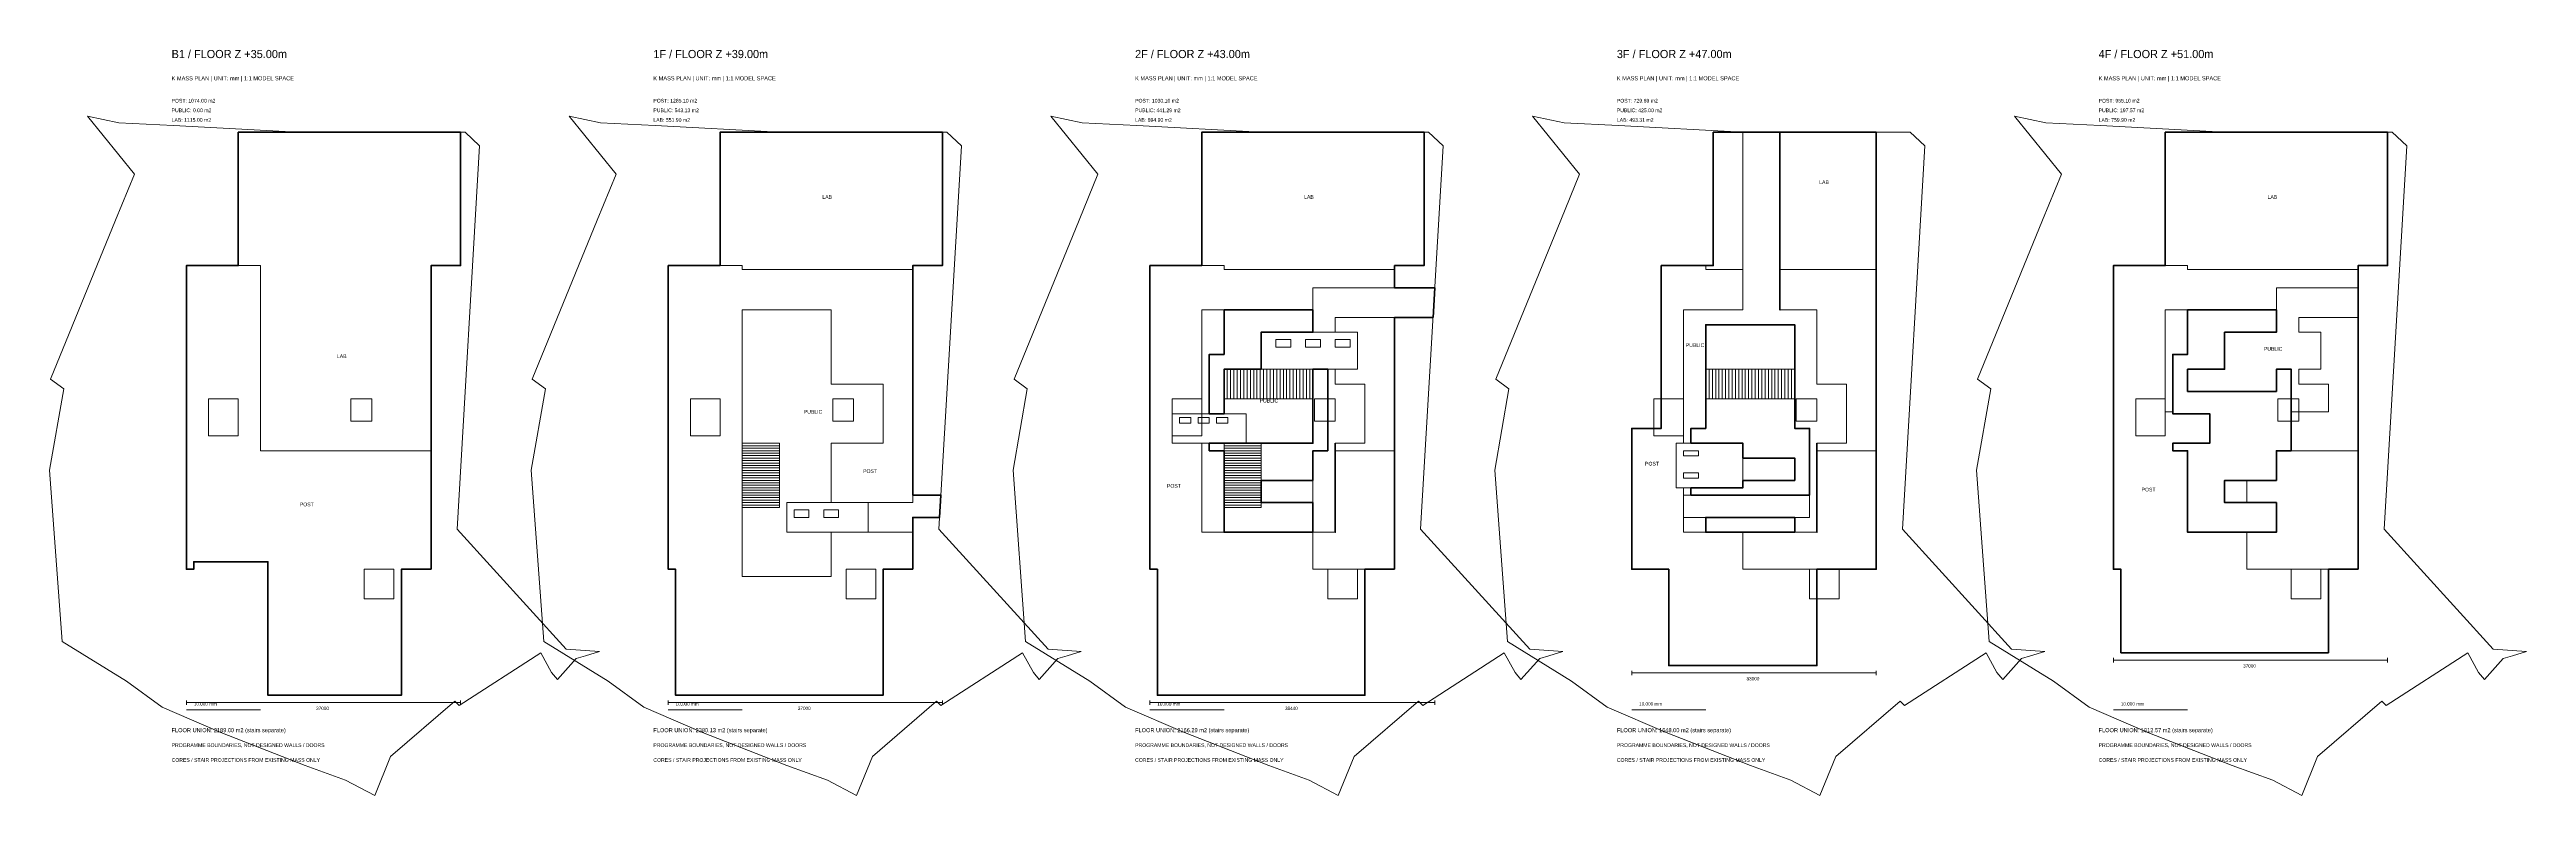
# Model space of a CAD drawing. Header units: millimetres. Extents: x -33468 to 300727, y -89542 to 11159.
import ezdxf

# ---------------------------------------------------------------- set-up
doc = ezdxf.new("R2010")
doc.units = ezdxf.units.MM
for name, color, linetype, lineweight in [('1F_ACTIVITY', 3, 'Continuous', 18), ('1F_CORE', 6, 'Continuous', 18), ('1F_FURNITURE', 3, 'Continuous', 18), ('1F_LAB', 30, 'Continuous', 18), ('1F_POST', 5, 'Continuous', 18), ('1F_PUBLIC', 2, 'Continuous', 18), ('1F_SITE', 8, 'Continuous', 18), ('1F_SLAB', 7, 'Continuous', 35), ('1F_STAIR', 8, 'Continuous', 18), ('1F_TEXT', 7, 'Continuous', 18), ('2F_ACTIVITY', 3, 'Continuous', 18), ('2F_CORE', 6, 'Continuous', 18), ('2F_FURNITURE', 3, 'Continuous', 18), ('2F_LAB', 30, 'Continuous', 18), ('2F_POST', 5, 'Continuous', 18), ('2F_PUBLIC', 2, 'Continuous', 18), ('2F_SITE', 8, 'Continuous', 18), ('2F_SLAB', 7, 'Continuous', 35), ('2F_STAIR', 8, 'Continuous', 18), ('2F_TEXT', 7, 'Continuous', 18), ('3F_ACTIVITY', 3, 'Continuous', 18), ('3F_CORE', 6, 'Continuous', 18), ('3F_FURNITURE', 3, 'Continuous', 18), ('3F_LAB', 30, 'Continuous', 18), ('3F_POST', 5, 'Continuous', 18), ('3F_PUBLIC', 2, 'Continuous', 18), ('3F_SITE', 8, 'Continuous', 18), ('3F_SLAB', 7, 'Continuous', 35), ('3F_STAIR', 8, 'Continuous', 18), ('3F_TEXT', 7, 'Continuous', 18), ('4F_CORE', 6, 'Continuous', 18), ('4F_LAB', 30, 'Continuous', 18), ('4F_POST', 5, 'Continuous', 18), ('4F_PUBLIC', 2, 'Continuous', 18), ('4F_SITE', 8, 'Continuous', 18), ('4F_SLAB', 7, 'Continuous', 35), ('4F_TEXT', 7, 'Continuous', 18), ('B1_CORE', 6, 'Continuous', 18), ('B1_LAB', 30, 'Continuous', 18), ('B1_POST', 5, 'Continuous', 18), ('B1_SITE', 8, 'Continuous', 18), ('B1_SLAB', 7, 'Continuous', 35), ('B1_TEXT', 7, 'Continuous', 18)]:
    doc.layers.add(name, color=color, linetype=linetype, lineweight=lineweight)

msp = doc.modelspace()

# ---------------------------------------------------------------- linework, layer by layer
at = {"layer": '1F_ACTIVITY'}
msp.add_lwpolyline([(66000, -54000), (77000, -54000), (77000, -50000), (66000, -50000)], close=True, dxfattribs=at)
at = {"layer": '1F_CORE'}
for points in [[(57000, -36000), (57000, -41000), (53000, -41000), (53000, -36000)], [(75000, -36000), (75000, -39000), (72200, -39000), (72200, -36000)], [(74000, -59000), (78000, -59000), (78000, -63000), (74000, -63000)]]:
    msp.add_lwpolyline(points, close=True, dxfattribs=at)
at = {"layer": '1F_FURNITURE'}
for points in [[(67000, -51000), (69000, -51000), (69000, -52000), (67000, -52000)], [(71000, -51000), (73000, -51000), (73000, -52000), (71000, -52000)]]:
    msp.add_lwpolyline(points, close=True, dxfattribs=at)
at = {"layer": '1F_LAB'}
msp.add_lwpolyline([(57000, 0), (57000, -18000), (60000, -18000), (60000, -18517), (83000, -18517), (83000, -18000), (87000, -18000), (87000, 0)], close=True, dxfattribs=at)
at = {"layer": '1F_POST'}
msp.add_lwpolyline([(50000, -18000), (50000, -59000), (51000, -59000), (51000, -76000), (79000, -76000), (79000, -59000), (83000, -59000), (83000, -54000), (72000, -54000), (72000, -60000), (60000, -60000), (60000, -54000), (60000, -50000), (60000, -24000), (72000, -24000), (72000, -34000), (79000, -34000), (79000, -42000), (72000, -42000), (72000, -50000), (83000, -50000), (83000, -18517), (60000, -18517), (60000, -18000), (57000, -18000)], close=True, dxfattribs=at)
at = {"layer": '1F_PUBLIC'}
msp.add_lwpolyline([(60000, -51000), (60000, -51000), (60000, -50000), (60000, -24000), (72000, -24000), (72000, -34000), (79000, -34000), (79000, -42000), (72000, -42000), (72000, -50000), (83000, -50000), (83000, -49000), (86799, -49000), (86623, -52000), (83000, -52000), (83000, -54000), (72000, -54000), (72000, -60000), (60000, -60000), (60000, -54000)], close=True, dxfattribs=at)
at = {"layer": '1F_SITE'}
msp.add_lwpolyline([(86529, -53608), (89565, -1825), (87596, 0), (65000, 0), (48241, 886), (40876, 1276), (36632, 2147), (42982, -5666), (40439, -11883), (31670, -33325), (33438, -34660), (31532, -45639), (33227, -68745), (41894, -74114), (46713, -77610), (54651, -81058), (66030, -85516), (71485, -87470), (75405, -89542), (77555, -84266), (86226, -76812), (86810, -77414), (97808, -70280), (99273, -72958), (100062, -73883), (102589, -71070), (103827, -70687), (105727, -70099), (101252, -69779)], close=True, dxfattribs=at)
at = {"layer": '1F_SLAB'}
msp.add_lwpolyline([(83000, -59000), (79000, -59000), (79000, -76000), (51000, -76000), (51000, -59000), (50000, -59000), (50000, -18000), (57000, -18000), (57000, 0), (87000, 0), (87000, -18000), (83000, -18000), (83000, -18517), (83000, -49000), (86799, -49000), (86623, -52000), (83000, -52000), (83000, -54000)], close=True, dxfattribs=at)
at = {"layer": '1F_STAIR'}
for points in [[(60000, -42333), (65000, -42333), (65000, -42000), (60000, -42000)], [(60000, -42667), (65000, -42667), (65000, -42333), (60000, -42333)], [(60000, -43000), (65000, -43000), (65000, -42667), (60000, -42667)], [(60000, -43333), (65000, -43333), (65000, -43000), (60000, -43000)], [(60000, -43667), (65000, -43667), (65000, -43333), (60000, -43333)], [(60000, -44000), (65000, -44000), (65000, -43667), (60000, -43667)], [(60000, -44333), (65000, -44333), (65000, -44000), (60000, -44000)], [(60000, -44667), (65000, -44667), (65000, -44333), (60000, -44333)], [(60000, -45000), (65000, -45000), (65000, -44667), (60000, -44667)], [(60000, -45333), (65000, -45333), (65000, -45000), (60000, -45000)], [(60000, -45667), (65000, -45667), (65000, -45333), (60000, -45333)], [(60000, -46000), (65000, -46000), (65000, -45667), (60000, -45667)], [(60000, -46333), (65000, -46333), (65000, -46000), (60000, -46000)], [(60000, -46667), (65000, -46667), (65000, -46333), (60000, -46333)], [(60000, -47000), (65000, -47000), (65000, -46667), (60000, -46667)], [(60000, -47333), (65000, -47333), (65000, -47000), (60000, -47000)], [(60000, -47667), (65000, -47667), (65000, -47333), (60000, -47333)], [(60000, -48000), (65000, -48000), (65000, -47667), (60000, -47667)], [(60000, -48333), (65000, -48333), (65000, -48000), (60000, -48000)], [(60000, -48667), (65000, -48667), (65000, -48333), (60000, -48333)], [(60000, -49000), (65000, -49000), (65000, -48667), (60000, -48667)], [(60000, -49333), (65000, -49333), (65000, -49000), (60000, -49000)], [(60000, -49667), (65000, -49667), (65000, -49333), (60000, -49333)], [(60000, -50000), (65000, -50000), (65000, -49667), (60000, -49667)], [(60000, -50333), (65000, -50333), (65000, -50000), (60000, -50000)], [(60000, -50667), (65000, -50667), (65000, -50333), (60000, -50333)]]:
    msp.add_lwpolyline(points, close=True, dxfattribs=at)
at = {"layer": '1F_TEXT'}
for points in [[(50000, -76700), (50000, -77300)], [(87000, -76700), (87000, -77300)], [(50000, -77000), (87000, -77000)], [(50000, -78000), (60000, -78000)]]:
    msp.add_lwpolyline(points, dxfattribs=at)
at = {"layer": '2F_ACTIVITY'}
for points in [[(143000, -27000), (143000, -32000), (130000, -32000), (130000, -27000)], [(128000, -38000), (128000, -42000), (118000, -42000), (118000, -38000)], [(130000, -47000), (137000, -47000), (137000, -50000), (130000, -50000)]]:
    msp.add_lwpolyline(points, close=True, dxfattribs=at)
at = {"layer": '2F_CORE'}
for points in [[(122000, -36000), (122000, -41000), (118000, -41000), (118000, -36000)], [(140000, -36000), (140000, -39000), (137200, -39000), (137200, -36000)], [(139000, -59000), (143000, -59000), (143000, -63000), (139000, -63000)]]:
    msp.add_lwpolyline(points, close=True, dxfattribs=at)
at = {"layer": '2F_FURNITURE'}
for points in [[(134000, -28000), (134000, -29000), (132000, -29000), (132000, -28000)], [(138000, -29000), (136000, -29000), (136000, -28000), (138000, -28000)], [(142000, -29000), (140000, -29000), (140000, -28000), (142000, -28000)], [(120500, -39300), (119000, -39300), (119000, -38500), (120500, -38500)], [(123000, -38500), (123000, -39300), (121500, -39300), (121500, -38500)], [(125500, -39300), (124000, -39300), (124000, -38500), (125500, -38500)]]:
    msp.add_lwpolyline(points, close=True, dxfattribs=at)
at = {"layer": '2F_LAB'}
for points in [[(148000, -18517), (125000, -18517), (125000, -18000), (122000, -18000), (122000, 0), (152000, 0), (152000, -18000), (148000, -18000)], [(144000, -59000), (137000, -59000), (137000, -54000), (140000, -54000), (140000, -43000), (148000, -43000), (148000, -59000)]]:
    msp.add_lwpolyline(points, close=True, dxfattribs=at)
at = {"layer": '2F_POST'}
for points in [[(115000, -59000), (115000, -18000), (122000, -18000), (125000, -18000), (125000, -18517), (148000, -18517), (148000, -21000), (137000, -21000), (137000, -24000), (125000, -24000), (122000, -24000), (122000, -38000), (118000, -38000), (118000, -42000), (122000, -42000), (122000, -54000), (125000, -54000), (137000, -54000), (137000, -59000), (144000, -59000), (144000, -76000), (116000, -76000), (116000, -59000)], [(148000, -43000), (140000, -43000), (140000, -42000), (144000, -42000), (144000, -34000), (140000, -34000), (140000, -32000), (143000, -32000), (143000, -27000), (140000, -27000), (140000, -25000), (148000, -25000)]]:
    msp.add_lwpolyline(points, close=True, dxfattribs=at)
at = {"layer": '2F_PUBLIC'}
msp.add_lwpolyline([(123000, -43000), (125000, -43000), (125000, -54000), (122000, -54000), (122000, -42000), (118000, -42000), (118000, -38000), (122000, -38000), (122000, -24000), (125000, -24000), (125000, -30000), (123000, -30000), (123000, -38000), (125000, -38000), (125000, -35000), (125000, -32000), (130000, -32000), (130000, -27000), (137000, -27000), (137000, -25000), (137000, -24000), (137000, -21000), (148000, -21000), (153440, -21000), (153206, -25000), (148000, -25000), (140000, -25000), (140000, -27000), (143000, -27000), (143000, -32000), (140000, -32000), (140000, -34000), (144000, -34000), (144000, -42000), (140000, -42000), (140000, -54000), (137000, -54000), (137000, -50000), (130000, -50000), (130000, -47000), (137000, -47000), (137000, -43000), (139000, -43000), (139000, -32000), (137000, -32000), (137000, -35000), (137000, -42000), (128000, -42000), (125000, -42000), (123000, -42000)], close=True, dxfattribs=at)
at = {"layer": '2F_SITE'}
msp.add_lwpolyline([(151529, -53608), (154565, -1825), (152596, 0), (130000, 0), (113241, 886), (105876, 1276), (101632, 2147), (107982, -5666), (105439, -11883), (96670, -33325), (98438, -34660), (96532, -45639), (98227, -68745), (106894, -74114), (111713, -77610), (119651, -81058), (131030, -85516), (136485, -87470), (140405, -89542), (142555, -84266), (151226, -76812), (151810, -77414), (162808, -70280), (164273, -72958), (165062, -73883), (167589, -71070), (168827, -70687), (170727, -70099), (166252, -69779)], close=True, dxfattribs=at)
at = {"layer": '2F_SLAB'}
for points in [[(148000, -59000), (144000, -59000), (144000, -76000), (116000, -76000), (116000, -59000), (115000, -59000), (115000, -18000), (122000, -18000), (122000, 0), (152000, 0), (152000, -18000), (148000, -18000), (148000, -18517), (148000, -21000), (153440, -21000), (153206, -25000), (148000, -25000), (148000, -43000)], [(125000, -24000), (125000, -30000), (123000, -30000), (123000, -38000), (125000, -38000), (125000, -35000), (125000, -32000), (130000, -32000), (130000, -27000), (137000, -27000), (137000, -25000), (137000, -24000)], [(137000, -54000), (137000, -50000), (130000, -50000), (130000, -47000), (137000, -47000), (137000, -43000), (139000, -43000), (139000, -32000), (137000, -32000), (137000, -35000), (137000, -42000), (128000, -42000), (125000, -42000), (123000, -42000), (123000, -43000), (125000, -43000), (125000, -54000)], [(140000, -43000), (140000, -42000), (140000, -54000)]]:
    msp.add_lwpolyline(points, close=True, dxfattribs=at)
at = {"layer": '2F_STAIR'}
for points in [[(125000, -36000), (125444, -36000), (125444, -32000), (125000, -32000)], [(125444, -36000), (125889, -36000), (125889, -32000), (125444, -32000)], [(125889, -36000), (126333, -36000), (126333, -32000), (125889, -32000)], [(126333, -36000), (126778, -36000), (126778, -32000), (126333, -32000)], [(126778, -36000), (127222, -36000), (127222, -32000), (126778, -32000)], [(127222, -36000), (127667, -36000), (127667, -32000), (127222, -32000)], [(127667, -36000), (128111, -36000), (128111, -32000), (127667, -32000)], [(128111, -36000), (128556, -36000), (128556, -32000), (128111, -32000)], [(128556, -36000), (129000, -36000), (129000, -32000), (128556, -32000)], [(129000, -36000), (129444, -36000), (129444, -32000), (129000, -32000)], [(129444, -36000), (129889, -36000), (129889, -32000), (129444, -32000)], [(129889, -36000), (130333, -36000), (130333, -32000), (129889, -32000)], [(130333, -36000), (130778, -36000), (130778, -32000), (130333, -32000)], [(130778, -36000), (131222, -36000), (131222, -32000), (130778, -32000)], [(131222, -36000), (131667, -36000), (131667, -32000), (131222, -32000)], [(131667, -36000), (132111, -36000), (132111, -32000), (131667, -32000)], [(132111, -36000), (132556, -36000), (132556, -32000), (132111, -32000)], [(132556, -36000), (133000, -36000), (133000, -32000), (132556, -32000)], [(133000, -36000), (133444, -36000), (133444, -32000), (133000, -32000)], [(133444, -36000), (133889, -36000), (133889, -32000), (133444, -32000)], [(133889, -36000), (134333, -36000), (134333, -32000), (133889, -32000)], [(134333, -36000), (134778, -36000), (134778, -32000), (134333, -32000)], [(134778, -36000), (135222, -36000), (135222, -32000), (134778, -32000)], [(135222, -36000), (135667, -36000), (135667, -32000), (135222, -32000)], [(135667, -36000), (136111, -36000), (136111, -32000), (135667, -32000)], [(136111, -36000), (136556, -36000), (136556, -32000), (136111, -32000)], [(136556, -36000), (137000, -36000), (137000, -32000), (136556, -32000)], [(125000, -42333), (130000, -42333), (130000, -42000), (125000, -42000)], [(125000, -42667), (130000, -42667), (130000, -42333), (125000, -42333)], [(125000, -43000), (130000, -43000), (130000, -42667), (125000, -42667)], [(125000, -43333), (130000, -43333), (130000, -43000), (125000, -43000)], [(125000, -43667), (130000, -43667), (130000, -43333), (125000, -43333)], [(125000, -44000), (130000, -44000), (130000, -43667), (125000, -43667)], [(125000, -44333), (130000, -44333), (130000, -44000), (125000, -44000)], [(125000, -44667), (130000, -44667), (130000, -44333), (125000, -44333)], [(125000, -45000), (130000, -45000), (130000, -44667), (125000, -44667)], [(125000, -45333), (130000, -45333), (130000, -45000), (125000, -45000)], [(125000, -45667), (130000, -45667), (130000, -45333), (125000, -45333)], [(125000, -46000), (130000, -46000), (130000, -45667), (125000, -45667)], [(125000, -46333), (130000, -46333), (130000, -46000), (125000, -46000)], [(125000, -46667), (130000, -46667), (130000, -46333), (125000, -46333)], [(125000, -47000), (130000, -47000), (130000, -46667), (125000, -46667)], [(125000, -47333), (130000, -47333), (130000, -47000), (125000, -47000)], [(125000, -47667), (130000, -47667), (130000, -47333), (125000, -47333)], [(125000, -48000), (130000, -48000), (130000, -47667), (125000, -47667)], [(125000, -48333), (130000, -48333), (130000, -48000), (125000, -48000)], [(125000, -48667), (130000, -48667), (130000, -48333), (125000, -48333)], [(125000, -49000), (130000, -49000), (130000, -48667), (125000, -48667)], [(125000, -49333), (130000, -49333), (130000, -49000), (125000, -49000)], [(125000, -49667), (130000, -49667), (130000, -49333), (125000, -49333)], [(125000, -50000), (130000, -50000), (130000, -49667), (125000, -49667)], [(125000, -50333), (130000, -50333), (130000, -50000), (125000, -50000)], [(125000, -50667), (130000, -50667), (130000, -50333), (125000, -50333)]]:
    msp.add_lwpolyline(points, close=True, dxfattribs=at)
at = {"layer": '2F_TEXT'}
for points in [[(115000, -76700), (115000, -77300)], [(153440, -76700), (153440, -77300)], [(115000, -77000), (153440, -77000)], [(115000, -78000), (125000, -78000)]]:
    msp.add_lwpolyline(points, dxfattribs=at)
at = {"layer": '3F_ACTIVITY'}
for points in [[(186000, -42000), (195000, -42000), (195000, -48000), (186000, -48000)], [(187000, -49000), (204000, -49000), (204000, -52000), (187000, -52000)]]:
    msp.add_lwpolyline(points, close=True, dxfattribs=at)
at = {"layer": '3F_CORE'}
for points in [[(187000, -36000), (187000, -41000), (183000, -41000), (183000, -36000)], [(205000, -36000), (205000, -39000), (202200, -39000), (202200, -36000)], [(204000, -59000), (208000, -59000), (208000, -63000), (204000, -63000)]]:
    msp.add_lwpolyline(points, close=True, dxfattribs=at)
at = {"layer": '3F_FURNITURE'}
for points in [[(187000, -43000), (189000, -43000), (189000, -43700), (187000, -43700)], [(187000, -46000), (189000, -46000), (189000, -46700), (187000, -46700)]]:
    msp.add_lwpolyline(points, close=True, dxfattribs=at)
at = {"layer": '3F_LAB'}
for points in [[(190000, -18517), (190000, -18000), (191000, -18000), (191000, -14000), (191000, 0), (195000, 0), (195000, -18517)], [(200000, -18517), (200000, 0), (213000, 0), (213000, -14000), (213000, -18000), (213000, -18517)], [(205000, -59000), (195000, -59000), (195000, -54000), (202000, -54000), (205000, -54000), (205000, -43000), (213000, -43000), (213000, -59000)]]:
    msp.add_lwpolyline(points, close=True, dxfattribs=at)
at = {"layer": '3F_POST'}
for points in [[(180000, -40000), (184000, -40000), (184000, -18000), (190000, -18000), (190000, -18517), (195000, -18517), (195000, -24000), (190000, -24000), (187000, -24000), (187000, -42000), (186000, -42000), (186000, -48000), (187000, -48000), (187000, -49000), (187000, -52000), (187000, -54000), (190000, -54000), (195000, -54000), (195000, -59000), (205000, -59000), (205000, -72000), (185000, -72000), (185000, -59000), (180000, -59000)], [(213000, -43000), (205000, -43000), (205000, -42000), (209000, -42000), (209000, -34000), (205000, -34000), (205000, -24000), (202000, -24000), (200000, -24000), (200000, -18517), (213000, -18517)]]:
    msp.add_lwpolyline(points, close=True, dxfattribs=at)
at = {"layer": '3F_PUBLIC'}
for points in [[(209000, -42000), (205000, -42000), (205000, -54000), (202000, -54000), (202000, -52000), (190000, -52000), (190000, -54000), (187000, -54000), (187000, -52000), (187000, -49000), (187000, -48000), (186000, -48000), (186000, -42000), (187000, -42000), (187000, -24000), (190000, -24000), (195000, -24000), (195000, 0), (200000, 0), (200000, -24000), (202000, -24000), (205000, -24000), (205000, -32000), (205000, -32000), (205000, -34000), (209000, -34000)], [(190000, -40000), (188000, -40000), (188000, -42000), (190000, -42000), (195000, -42000), (195000, -44000), (202000, -44000), (202000, -47000), (195000, -47000), (195000, -48000), (190000, -48000), (188000, -48000), (188000, -49000), (190000, -49000), (202000, -49000), (204000, -49000), (204000, -40000), (202000, -40000), (202000, -36000), (202000, -36000), (202000, -32000), (202000, -32000), (202000, -26000), (190000, -26000)]]:
    msp.add_lwpolyline(points, close=True, dxfattribs=at)
at = {"layer": '3F_SITE'}
msp.add_lwpolyline([(216529, -53608), (219565, -1825), (217596, 0), (195000, 0), (178241, 886), (170876, 1276), (166632, 2147), (172982, -5666), (170439, -11883), (161670, -33325), (163438, -34660), (161532, -45639), (163227, -68745), (171894, -74114), (176713, -77610), (184651, -81058), (196030, -85516), (201485, -87470), (205405, -89542), (207555, -84266), (216226, -76812), (216810, -77414), (227808, -70280), (229273, -72958), (230062, -73883), (232589, -71070), (233827, -70687), (235727, -70099), (231252, -69779)], close=True, dxfattribs=at)
at = {"layer": '3F_SLAB'}
for points in [[(213000, 0), (213000, -14000), (213000, -18000), (213000, -18517), (213000, -43000), (213000, -59000), (205000, -59000), (205000, -72000), (185000, -72000), (185000, -59000), (180000, -59000), (180000, -40000), (184000, -40000), (184000, -18000), (190000, -18000), (191000, -18000), (191000, -14000), (191000, 0), (195000, 0), (200000, 0)], [(200000, -18517), (200000, 0), (200000, -24000)], [(188000, -42000), (190000, -42000), (195000, -42000), (195000, -44000), (202000, -44000), (202000, -47000), (195000, -47000), (195000, -48000), (190000, -48000), (188000, -48000), (188000, -49000), (190000, -49000), (202000, -49000), (204000, -49000), (204000, -40000), (202000, -40000), (202000, -36000), (202000, -36000), (202000, -32000), (202000, -32000), (202000, -26000), (190000, -26000), (190000, -40000), (188000, -40000)], [(205000, -43000), (205000, -42000), (205000, -54000)], [(195000, -54000), (202000, -54000), (202000, -52000), (190000, -52000), (190000, -54000)]]:
    msp.add_lwpolyline(points, close=True, dxfattribs=at)
at = {"layer": '3F_STAIR'}
for points in [[(190000, -36000), (190444, -36000), (190444, -32000), (190000, -32000)], [(190444, -36000), (190889, -36000), (190889, -32000), (190444, -32000)], [(190889, -36000), (191333, -36000), (191333, -32000), (190889, -32000)], [(191333, -36000), (191778, -36000), (191778, -32000), (191333, -32000)], [(191778, -36000), (192222, -36000), (192222, -32000), (191778, -32000)], [(192222, -36000), (192667, -36000), (192667, -32000), (192222, -32000)], [(192667, -36000), (193111, -36000), (193111, -32000), (192667, -32000)], [(193111, -36000), (193556, -36000), (193556, -32000), (193111, -32000)], [(193556, -36000), (194000, -36000), (194000, -32000), (193556, -32000)], [(194000, -36000), (194444, -36000), (194444, -32000), (194000, -32000)], [(194444, -36000), (194889, -36000), (194889, -32000), (194444, -32000)], [(194889, -36000), (195333, -36000), (195333, -32000), (194889, -32000)], [(195333, -36000), (195778, -36000), (195778, -32000), (195333, -32000)], [(195778, -36000), (196222, -36000), (196222, -32000), (195778, -32000)], [(196222, -36000), (196667, -36000), (196667, -32000), (196222, -32000)], [(196667, -36000), (197111, -36000), (197111, -32000), (196667, -32000)], [(197111, -36000), (197556, -36000), (197556, -32000), (197111, -32000)], [(197556, -36000), (198000, -36000), (198000, -32000), (197556, -32000)], [(198000, -36000), (198444, -36000), (198444, -32000), (198000, -32000)], [(198444, -36000), (198889, -36000), (198889, -32000), (198444, -32000)], [(198889, -36000), (199333, -36000), (199333, -32000), (198889, -32000)], [(199333, -36000), (199778, -36000), (199778, -32000), (199333, -32000)], [(199778, -36000), (200222, -36000), (200222, -32000), (199778, -32000)], [(200222, -36000), (200667, -36000), (200667, -32000), (200222, -32000)], [(200667, -36000), (201111, -36000), (201111, -32000), (200667, -32000)], [(201111, -36000), (201556, -36000), (201556, -32000), (201111, -32000)], [(201556, -36000), (202000, -36000), (202000, -32000), (201556, -32000)]]:
    msp.add_lwpolyline(points, close=True, dxfattribs=at)
at = {"layer": '3F_TEXT'}
for points in [[(180000, -72700), (180000, -73300)], [(180000, -73000), (213000, -73000)], [(213000, -72700), (213000, -73300)], [(180000, -78000), (190000, -78000)]]:
    msp.add_lwpolyline(points, dxfattribs=at)
at = {"layer": '4F_CORE'}
for points in [[(252000, -36000), (252000, -41000), (248000, -41000), (248000, -36000)], [(270000, -36000), (270000, -39000), (267200, -39000), (267200, -36000)], [(269000, -59000), (273000, -59000), (273000, -63000), (269000, -63000)]]:
    msp.add_lwpolyline(points, close=True, dxfattribs=at)
at = {"layer": '4F_LAB'}
for points in [[(278000, -18517), (255000, -18517), (255000, -18000), (252000, -18000), (252000, 0), (282000, 0), (282000, -18000), (278000, -18000)], [(274000, -59000), (263000, -59000), (263000, -54000), (267000, -54000), (267000, -50000), (263000, -50000), (263000, -47000), (267000, -47000), (267000, -43000), (269000, -43000), (278000, -43000), (278000, -59000)]]:
    msp.add_lwpolyline(points, close=True, dxfattribs=at)
at = {"layer": '4F_POST'}
for points in [[(245000, -59000), (245000, -18000), (252000, -18000), (255000, -18000), (255000, -18517), (278000, -18517), (278000, -21000), (267000, -21000), (267000, -24000), (255000, -24000), (252000, -24000), (252000, -37762), (253000, -37762), (253000, -38000), (258000, -38000), (258000, -42000), (253000, -42000), (253000, -43000), (255000, -43000), (255000, -54000), (263000, -54000), (263000, -59000), (274000, -59000), (274000, -70271), (246000, -70271), (246000, -59000)], [(269000, -43000), (269000, -37762), (274000, -37762), (274000, -34000), (270000, -34000), (270000, -32000), (273000, -32000), (273000, -27000), (270000, -27000), (270000, -25000), (278000, -25000), (278000, -43000)], [(263000, -47000), (263000, -50000), (260000, -50000), (260000, -47000)]]:
    msp.add_lwpolyline(points, close=True, dxfattribs=at)
at = {"layer": '4F_PUBLIC'}
for points in [[(267000, -21000), (278000, -21000), (278000, -25000), (270000, -25000), (270000, -27000), (273000, -27000), (273000, -32000), (270000, -32000), (270000, -34000), (274000, -34000), (274000, -37762), (269000, -37762), (269000, -32000), (267000, -32000), (267000, -35000), (255000, -35000), (255000, -32000), (260000, -32000), (260000, -27000), (267000, -27000), (267000, -25000), (267000, -24000)], [(252000, -24000), (255000, -24000), (255000, -30000), (253000, -30000), (253000, -37762), (252000, -37762)]]:
    msp.add_lwpolyline(points, close=True, dxfattribs=at)
at = {"layer": '4F_SITE'}
msp.add_lwpolyline([(281529, -53608), (284565, -1825), (282596, 0), (260000, 0), (243241, 886), (235876, 1276), (231632, 2147), (237982, -5666), (235439, -11883), (226670, -33325), (228438, -34660), (226532, -45639), (228227, -68745), (236894, -74114), (241713, -77610), (249651, -81058), (261030, -85516), (266485, -87470), (270405, -89542), (272555, -84266), (281226, -76812), (281810, -77414), (292808, -70280), (294273, -72958), (295062, -73883), (297589, -71070), (298827, -70687), (300727, -70099), (296252, -69779)], close=True, dxfattribs=at)
at = {"layer": '4F_SLAB'}
for points in [[(278000, -59000), (274000, -59000), (274000, -70271), (246000, -70271), (246000, -59000), (245000, -59000), (245000, -18000), (252000, -18000), (252000, 0), (282000, 0), (282000, -18000), (278000, -18000), (278000, -18517), (278000, -21000), (278000, -25000), (278000, -43000)], [(267000, -50000), (263000, -50000), (260000, -50000), (260000, -47000), (263000, -47000), (267000, -47000), (267000, -43000), (269000, -43000), (269000, -37762), (269000, -32000), (267000, -32000), (267000, -35000), (255000, -35000), (255000, -32000), (260000, -32000), (260000, -27000), (267000, -27000), (267000, -25000), (267000, -24000), (255000, -24000), (255000, -30000), (253000, -30000), (253000, -37762), (253000, -38000), (258000, -38000), (258000, -42000), (253000, -42000), (253000, -43000), (255000, -43000), (255000, -54000), (263000, -54000), (267000, -54000)]]:
    msp.add_lwpolyline(points, close=True, dxfattribs=at)
at = {"layer": '4F_TEXT'}
for points in [[(245000, -70971), (245000, -71571)], [(245000, -71271), (282000, -71271)], [(282000, -70971), (282000, -71571)], [(245000, -78000), (255000, -78000)]]:
    msp.add_lwpolyline(points, dxfattribs=at)
at = {"layer": 'B1_CORE'}
for points in [[(-8000, -36000), (-8000, -41000), (-12000, -41000), (-12000, -36000)], [(10000, -36000), (10000, -39000), (7200, -39000), (7200, -36000)], [(9000, -59000), (13000, -59000), (13000, -63000), (9000, -63000)]]:
    msp.add_lwpolyline(points, close=True, dxfattribs=at)
at = {"layer": 'B1_LAB'}
msp.add_lwpolyline([(-8000, -18000), (-5000, -18000), (-5000, -43000), (18000, -43000), (18000, -18000), (22000, -18000), (22000, 0), (-8000, 0)], close=True, dxfattribs=at)
at = {"layer": 'B1_POST'}
msp.add_lwpolyline([(-15000, -18000), (-15000, -59000), (-14000, -59000), (-14000, -58000), (-4000, -58000), (-4000, -76000), (14000, -76000), (14000, -59000), (18000, -59000), (18000, -43000), (-5000, -43000), (-5000, -18000), (-8000, -18000)], close=True, dxfattribs=at)
at = {"layer": 'B1_SITE'}
msp.add_lwpolyline([(21529, -53608), (24565, -1825), (22596, 0), (0, 0), (-16759, 886), (-24124, 1276), (-28368, 2147), (-22018, -5666), (-24561, -11883), (-33330, -33325), (-31562, -34660), (-33468, -45639), (-31773, -68745), (-23106, -74114), (-18287, -77610), (-10349, -81058), (1030, -85516), (6485, -87470), (10405, -89542), (12555, -84266), (21226, -76812), (21810, -77414), (32808, -70280), (34273, -72958), (35062, -73883), (37589, -71070), (38827, -70687), (40727, -70099), (36252, -69779)], close=True, dxfattribs=at)
at = {"layer": 'B1_SLAB'}
msp.add_lwpolyline([(18000, -59000), (14000, -59000), (14000, -76000), (-4000, -76000), (-4000, -58000), (-14000, -58000), (-14000, -59000), (-15000, -59000), (-15000, -18000), (-8000, -18000), (-8000, 0), (22000, 0), (22000, -18000), (18000, -18000), (18000, -43000)], close=True, dxfattribs=at)
at = {"layer": 'B1_TEXT'}
for points in [[(-15000, -76700), (-15000, -77300)], [(22000, -76700), (22000, -77300)], [(-15000, -77000), (22000, -77000)], [(-15000, -78000), (-5000, -78000)]]:
    msp.add_lwpolyline(points, dxfattribs=at)

# ---------------------------------------------------------------- texts
at = {"layer": '1F_TEXT'}
for s, height, p in [('1F / FLOOR Z +39.00m', 1100, (48000, 10000)), ('K MASS PLAN | UNIT: mm | 1:1 MODEL SPACE', 550, (48000, 7000)), ('POST: 1285.10 m2', 500, (48000, 4000)), ('PUBLIC: 543.13 m2', 500, (48000, 2700)), ('LAB: 551.90 m2', 500, (48000, 1400)), ('LAB', 500, (70800, -9000)), ('PUBLIC', 500, (68300, -38000)), ('POST', 500, (76300, -46000)), ('10,000 mm', 450, (51000, -77400)), ('37000', 450, (67500, -78000)), ('PROGRAMME BOUNDARIES, NOT DESIGNED WALLS / DOORS', 500, (48000, -83000)), ('FLOOR UNION: 2380.13 m2 (stairs separate)', 550, (48000, -81000)), ('CORES / STAIR PROJECTIONS FROM EXISTING MASS ONLY', 500, (48000, -85000))]:
    msp.add_text(s, height=height, dxfattribs=at).set_placement(p)
at = {"layer": '2F_TEXT'}
for s, height, p in [('2F / FLOOR Z +43.00m', 1100, (113000, 10000)), ('K MASS PLAN | UNIT: mm | 1:1 MODEL SPACE', 550, (113000, 7000)), ('POST: 1030.10 m2', 500, (113000, 4000)), ('PUBLIC: 441.29 m2', 500, (113000, 2700)), ('LAB: 694.90 m2', 500, (113000, 1400)), ('LAB', 500, (135800, -9000)), ('PUBLIC', 500, (129800, -36500)), ('POST', 500, (117300, -48000)), ('10,000 mm', 450, (116000, -77400)), ('38440', 450, (133220, -78000)), ('PROGRAMME BOUNDARIES, NOT DESIGNED WALLS / DOORS', 500, (113000, -83000)), ('FLOOR UNION: 2166.29 m2 (stairs separate)', 550, (113000, -81000)), ('CORES / STAIR PROJECTIONS FROM EXISTING MASS ONLY', 500, (113000, -85000))]:
    msp.add_text(s, height=height, dxfattribs=at).set_placement(p)
at = {"layer": '3F_TEXT'}
for s, height, p in [('3F / FLOOR Z +47.00m', 1100, (178000, 10000)), ('K MASS PLAN | UNIT: mm | 1:1 MODEL SPACE', 550, (178000, 7000)), ('POST: 729.69 m2', 500, (178000, 4000)), ('PUBLIC: 425.00 m2', 500, (178000, 2700)), ('LAB: 493.31 m2', 500, (178000, 1400)), ('LAB', 500, (205300, -7000)), ('PUBLIC', 500, (187300, -29000)), ('POST', 500, (181800, -45000)), ('33000', 450, (195500, -74000)), ('10,000 mm', 450, (181000, -77400)), ('PROGRAMME BOUNDARIES, NOT DESIGNED WALLS / DOORS', 500, (178000, -83000)), ('FLOOR UNION: 1648.00 m2 (stairs separate)', 550, (178000, -81000)), ('CORES / STAIR PROJECTIONS FROM EXISTING MASS ONLY', 500, (178000, -85000))]:
    msp.add_text(s, height=height, dxfattribs=at).set_placement(p)
at = {"layer": '4F_TEXT'}
for s, height, p in [('4F / FLOOR Z +51.00m', 1100, (243000, 10000)), ('K MASS PLAN | UNIT: mm | 1:1 MODEL SPACE', 550, (243000, 7000)), ('POST: 955.10 m2', 500, (243000, 4000)), ('PUBLIC: 197.57 m2', 500, (243000, 2700)), ('LAB: 759.90 m2', 500, (243000, 1400)), ('LAB', 500, (265800, -9000)), ('PUBLIC', 500, (265300, -29500)), ('POST', 500, (248800, -48500)), ('37000', 450, (262500, -72271)), ('10,000 mm', 450, (246000, -77400)), ('PROGRAMME BOUNDARIES, NOT DESIGNED WALLS / DOORS', 500, (243000, -83000)), ('FLOOR UNION: 1912.57 m2 (stairs separate)', 550, (243000, -81000)), ('CORES / STAIR PROJECTIONS FROM EXISTING MASS ONLY', 500, (243000, -85000))]:
    msp.add_text(s, height=height, dxfattribs=at).set_placement(p)
at = {"layer": 'B1_TEXT'}
for s, height, p in [('B1 / FLOOR Z +35.00m', 1100, (-17000, 10000)), ('K MASS PLAN | UNIT: mm | 1:1 MODEL SPACE', 550, (-17000, 7000)), ('POST: 1074.00 m2', 500, (-17000, 4000)), ('PUBLIC: 0.00 m2', 500, (-17000, 2700)), ('LAB: 1115.00 m2', 500, (-17000, 1400)), ('LAB', 500, (5300, -30500)), ('POST', 500, (300, -50500)), ('10,000 mm', 450, (-14000, -77400)), ('37000', 450, (2500, -78000)), ('PROGRAMME BOUNDARIES, NOT DESIGNED WALLS / DOORS', 500, (-17000, -83000)), ('FLOOR UNION: 2189.00 m2 (stairs separate)', 550, (-17000, -81000)), ('CORES / STAIR PROJECTIONS FROM EXISTING MASS ONLY', 500, (-17000, -85000))]:
    msp.add_text(s, height=height, dxfattribs=at).set_placement(p)

doc.saveas('drawing.dxf')
